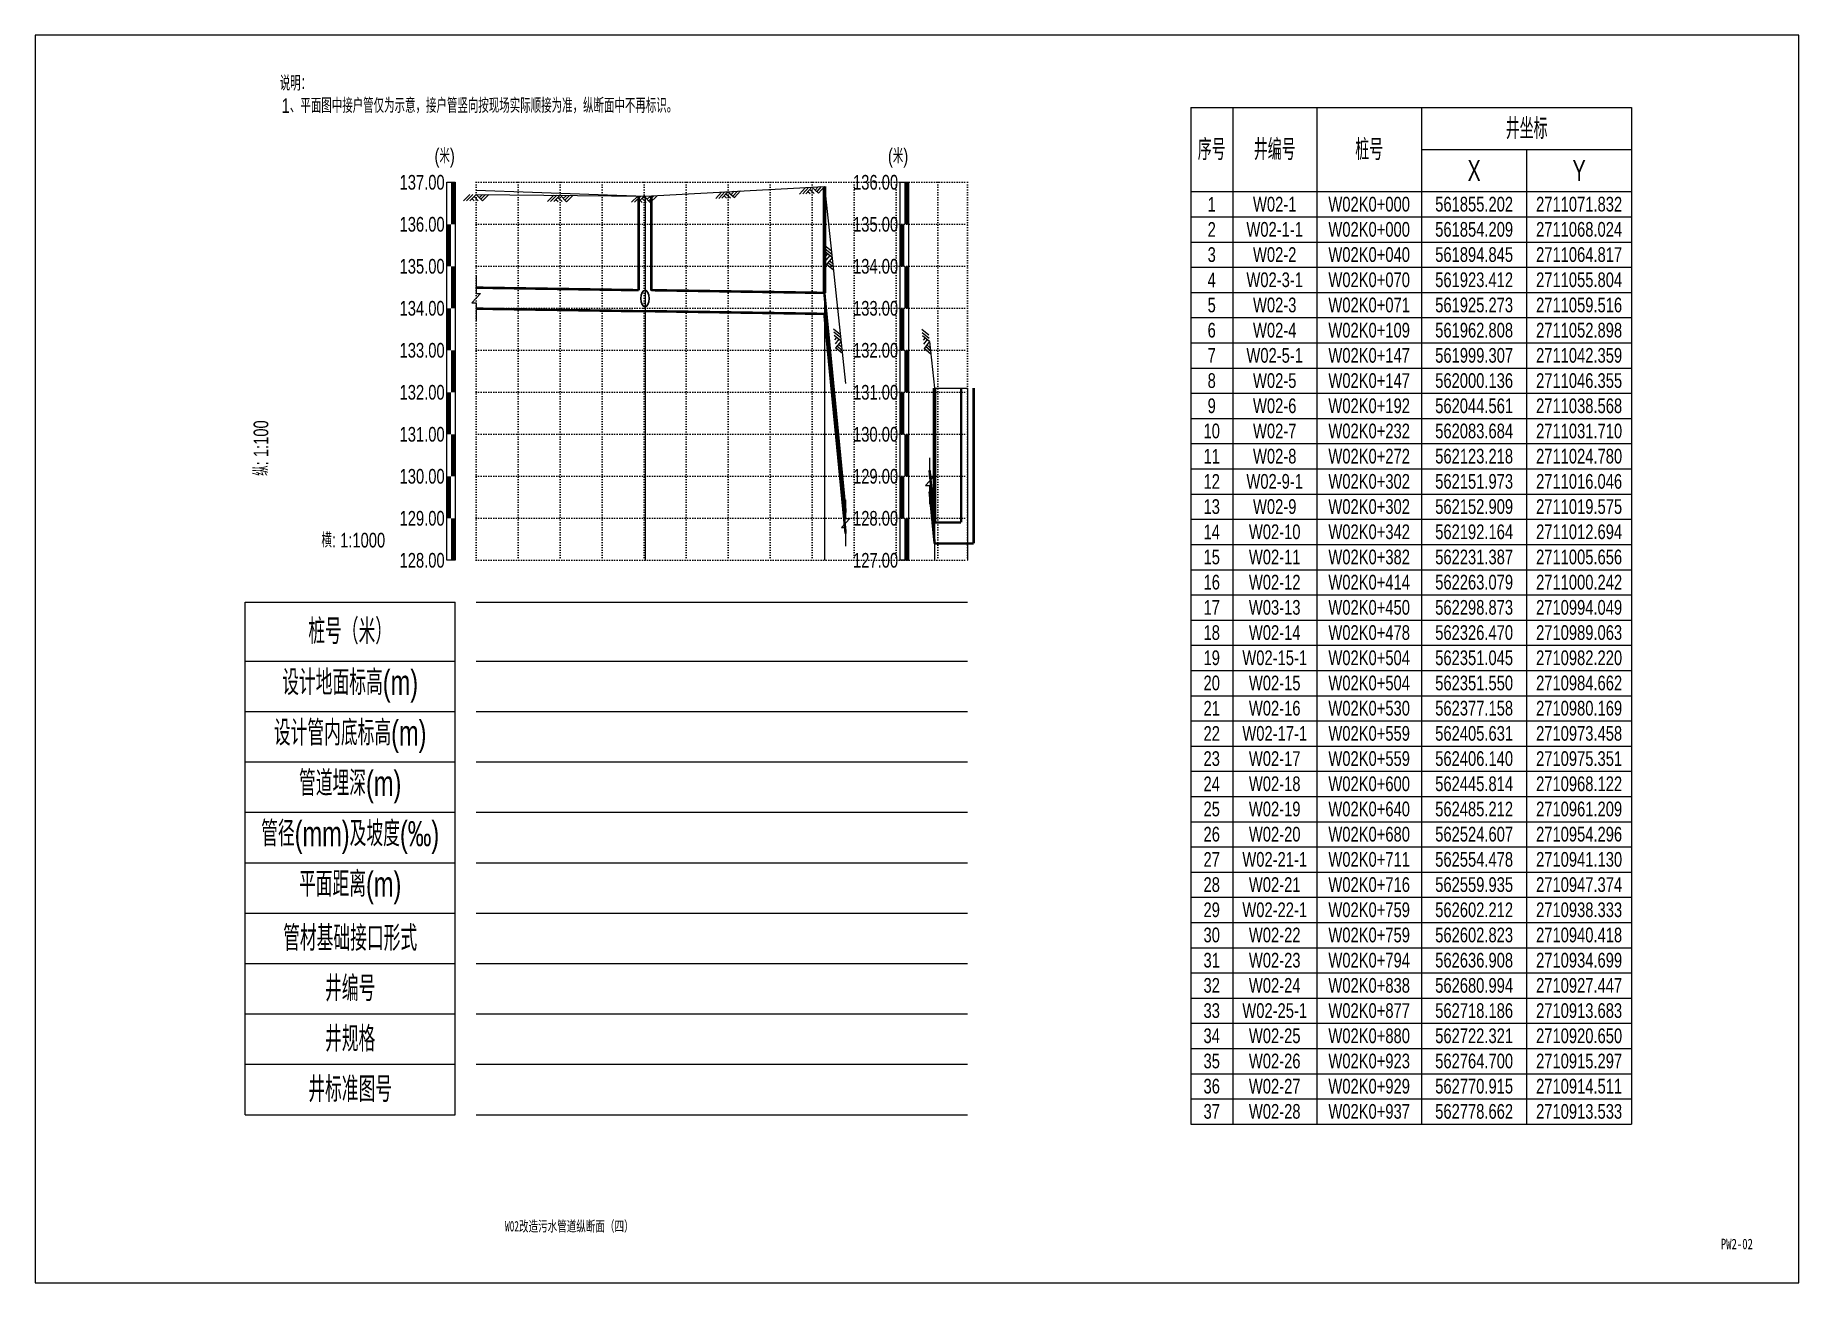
# Model space of a CAD drawing. Extents: x 529262 to 576451, y 2694391 to 2717535.
# Drawn here: x 572711.3 to 573131.3, y 2711946.5 to 2712243.5 of the extents above; entities that cross this region are included whole.
import ezdxf
from ezdxf.enums import TextEntityAlignment as Align

# ---------------------------------------------------------------- set-up
doc = ezdxf.new("R2010")
doc.units = 0
doc.linetypes.add('DOT', pattern=[6.35, 0, -6.35])
for name, color, linetype in [('GPSCOMMON', 7, 'Continuous'), ('P-说明', 7, 'Continuous'), ('W-标注', 2, 'Continuous'), ('图框线', 7, 'Continuous'), ('纵断_分栏线', 5, 'Continuous'), ('纵断_地面线', 3, 'Continuous'), ('纵断_标注', 2, 'Continuous'), ('纵断_标注_支管', 2, 'Continuous'), ('纵断_表头', 2, 'Continuous'), ('纵断_设计线', 1, 'Continuous'), ('纵断_高程网格', 8, 'DOT')]:
    doc.layers.add(name, color=color, linetype=linetype)
doc.layers.add('纵断污水井', color=7, linetype='Continuous', lineweight=60)
doc.layers.add('纵断污水管', color=224, linetype='Continuous', lineweight=60)
doc.styles.add('JieTuHzTxt', font='smsim.shx', dxfattribs={"width": 0.7, "bigfont": 'smfs.shx'})
doc.styles.add('SEMDI', font='smsim.shx', dxfattribs={"width": 0.75, "bigfont": 'smfs.shx'})
doc.styles.add('SMEDI', font='smsim.shx', dxfattribs={"width": 0.75, "height": 3.5, "bigfont": 'smfs.shx'})
doc.styles.add('宋体', font='', dxfattribs={"width": 0.75})
doc.styles.get('宋体').set_extended_font_data('SimSun')

msp = doc.modelspace()

# ---------------------------------------------------------------- texts
at = {"layer": 'P-说明', "style": '宋体'}
for s, width, p in [('W02改造污水管道纵断面（四）', 0.65, (572838.466, 2711959.975)), ('PW2-02', 0.75, (573116.54, 2711955.745))]:
    msp.add_text(s, height=2.5, dxfattribs=dict(at, width=width)).set_placement(p, align=Align.MIDDLE_CENTER)
at = {"layer": 'W-标注', "color": 3, "style": 'SMEDI', "width": 0.75}
for s, p in [('说明：', (572769.492, 2712230.35)), ('1、平面图中接户管仅为示意，接户管竖向按现场实际顺接为准，纵断面中不再标识。', (572769.95, 2712225.033))]:
    msp.add_text(s, height=3.5, dxfattribs=at).set_placement(p)
at = {"layer": '纵断_标注', "style": 'SEMDI', "width": 0.75}
msp.add_text('纵: 1:100', height=3.5, rotation=90, dxfattribs=at).set_placement((572763.269, 2712151.847), align=Align.TOP_RIGHT)
msp.add_text('横: 1:1000', height=3.5, dxfattribs=at).set_placement((572794.603, 2712120.514), align=Align.BOTTOM_RIGHT)
at = {"layer": '纵断_表头', "style": 'SEMDI', "width": 0.75}
for p in [(572808.769, 2712212.014), (572916.769, 2712212.014)]:
    msp.add_text('(米)', height=3.5, dxfattribs=at).set_placement(p, align=Align.BOTTOM_CENTER)
for s, p in [('137.00', (572808.769, 2712208.514)), ('136.00', (572916.769, 2712208.514)), ('136.00', (572808.769, 2712198.514)), ('135.00', (572916.769, 2712198.514)), ('135.00', (572808.769, 2712188.514)), ('134.00', (572916.769, 2712188.514)), ('134.00', (572808.769, 2712178.514)), ('133.00', (572916.769, 2712178.514)), ('133.00', (572808.769, 2712168.514)), ('132.00', (572916.769, 2712168.514)), ('132.00', (572808.769, 2712158.514)), ('131.00', (572916.769, 2712158.514)), ('131.00', (572808.769, 2712148.514)), ('130.00', (572916.769, 2712148.514)), ('130.00', (572808.769, 2712138.514)), ('129.00', (572916.769, 2712138.514)), ('129.00', (572808.769, 2712128.514)), ('128.00', (572916.769, 2712128.514)), ('128.00', (572808.769, 2712118.514)), ('127.00', (572916.769, 2712118.514))]:
    msp.add_text(s, height=3.5, dxfattribs=at).set_placement(p, align=Align.MIDDLE_RIGHT)

# ---------------------------------------------------------------- blocks, each defined once
blk = doc.blocks.new('A3WK')
at = {"layer": '图框线'}
blk.add_lwpolyline([(0, 0), (420, 0), (420, 297), (0, 297), (0, 0)], dxfattribs=at)
blk = doc.blocks.new('市政排水（YZ）_zdbt')
at = {"color": 0, "linetype": 'ByBlock', "lineweight": -2}
for p, q in [((-50, 0), (0, 0)), ((-50, -122), (-50, 0)), ((0, -122), (0, 0)), ((-50, -14), (0, -14)), ((-50, -26), (0, -26)), ((-50, -38), (0, -38)), ((-50, -50), (0, -50)), ((-50, -62), (0, -62)), ((-50, -74), (0, -74)), ((-50, -86), (0, -86)), ((-50, -98), (0, -98)), ((-50, -110), (0, -110)), ((-50, -122), (0, -122))]:
    blk.add_line(p, q, dxfattribs=at)
at = {"color": 0, "linetype": 'ByBlock', "lineweight": -2, "char_height": 6, "attachment_point": 5, "style": 'JieTuHzTxt'}
for s, insert in [('桩号（米）', (-25, -7)), ('设计地面标高(m)', (-25, -20)), ('设计管内底标高(m)', (-25, -32)), ('管道埋深(m)', (-25, -44)), ('管径(mm)及坡度(‰)', (-25, -56)), ('平面距离(m)', (-25, -68)), ('管材基础接口形式', (-25, -80)), ('井编号', (-25, -92)), ('井规格', (-25, -104)), ('井标准图号', (-25, -116))]:
    blk.add_mtext(s, dxfattribs=dict(at, insert=insert))
blk = doc.blocks.new('VSDesignLineBlock')
at = {"color": 0, "linetype": 'Continuous'}
for p, q in [((-1.5, 0), (-3, -1.5)), ((-0.75, 0), (-2.25, -1.5)), ((0, 0), (-1.5, -1.5)), ((0, 0), (1.5, -1.5)), ((1.5, 0), (0.75, -0.75)), ((2.25, 0), (1.12, -1.12)), ((3, 0), (1.5, -1.5)), ((-0.98, -0.98), (-0.46, -1.5)), ((-0.5, -0.5), (0.5, -1.5))]:
    blk.add_line(p, q, dxfattribs=at)
blk = doc.blocks.new('*T167')
at = {"color": 0, "linetype": 'ByBlock', "lineweight": -2, "transparency": 16777216}
for p, q in [((0, 0), (105, 0)), ((0, 0), (0, -242)), ((10, 0), (10, -242)), ((30, 0), (30, -242)), ((55, 0), (55, -242)), ((105, 0), (105, -242)), ((55, -10), (105, -10)), ((80, -10), (80, -242)), ((0, -20), (105, -20)), ((0, -26), (105, -26)), ((0, -32), (105, -32)), ((0, -38), (105, -38)), ((0, -44), (105, -44)), ((0, -50), (105, -50)), ((0, -56), (105, -56)), ((0, -62), (105, -62)), ((0, -68), (105, -68)), ((0, -74), (105, -74)), ((0, -80), (105, -80)), ((0, -86), (105, -86)), ((0, -92), (105, -92)), ((0, -98), (105, -98)), ((0, -104), (105, -104)), ((0, -110), (105, -110)), ((0, -116), (105, -116)), ((0, -122), (105, -122)), ((0, -128), (105, -128)), ((0, -134), (105, -134)), ((0, -140), (105, -140)), ((0, -146), (105, -146)), ((0, -152), (105, -152)), ((0, -158), (105, -158)), ((0, -164), (105, -164)), ((0, -170), (105, -170)), ((0, -176), (105, -176)), ((0, -182), (105, -182)), ((0, -188), (105, -188)), ((0, -194), (105, -194)), ((0, -200), (105, -200)), ((0, -206), (105, -206)), ((0, -212), (105, -212)), ((0, -218), (105, -218)), ((0, -224), (105, -224)), ((0, -230), (105, -230)), ((0, -236), (105, -236)), ((0, -242), (105, -242))]:
    blk.add_line(p, q, dxfattribs=at)
at = {"color": 0, "transparency": 16777216, "attachment_point": 5}
for s, insert, char_height, width, style in [('井坐标', (80, -5), 5, 49.98, 'JieTuHzTxt'), ('序号', (5, -10), 5, 9.98, 'JieTuHzTxt'), ('井编号', (20, -10), 5, 19.98, 'JieTuHzTxt'), ('桩号', (42.5, -10), 5, 24.98, 'JieTuHzTxt'), ('X', (67.5, -15), 5, 24.98, 'JieTuHzTxt'), ('Y', (92.5, -15), 5, 24.98, 'JieTuHzTxt'), ('1', (5, -23), 3.5, 9.98, 'SEMDI'), ('W02-1', (20, -23), 3.5, 19.98, 'SEMDI'), ('W02K0+000', (42.5, -23), 3.5, 24.98, 'SEMDI'), ('561855.202', (67.5, -23), 3.5, 24.98, 'SEMDI'), ('2711071.832', (92.5, -23), 3.5, 24.98, 'SEMDI'), ('2', (5, -29), 3.5, 9.98, 'SEMDI'), ('W02-1-1', (20, -29), 3.5, 19.98, 'SEMDI'), ('W02K0+000', (42.5, -29), 3.5, 24.98, 'SEMDI'), ('561854.209', (67.5, -29), 3.5, 24.98, 'SEMDI'), ('2711068.024', (92.5, -29), 3.5, 24.98, 'SEMDI'), ('3', (5, -35), 3.5, 9.98, 'SEMDI'), ('W02-2', (20, -35), 3.5, 19.98, 'SEMDI'), ('W02K0+040', (42.5, -35), 3.5, 24.98, 'SEMDI'), ('561894.845', (67.5, -35), 3.5, 24.98, 'SEMDI'), ('2711064.817', (92.5, -35), 3.5, 24.98, 'SEMDI'), ('4', (5, -41), 3.5, 9.98, 'SEMDI'), ('W02-3-1', (20, -41), 3.5, 19.98, 'SEMDI'), ('W02K0+070', (42.5, -41), 3.5, 24.98, 'SEMDI'), ('561923.412', (67.5, -41), 3.5, 24.98, 'SEMDI'), ('2711055.804', (92.5, -41), 3.5, 24.98, 'SEMDI'), ('5', (5, -47), 3.5, 9.98, 'SEMDI'), ('W02-3', (20, -47), 3.5, 19.98, 'SEMDI'), ('W02K0+071', (42.5, -47), 3.5, 24.98, 'SEMDI'), ('561925.273', (67.5, -47), 3.5, 24.98, 'SEMDI'), ('2711059.516', (92.5, -47), 3.5, 24.98, 'SEMDI'), ('6', (5, -53), 3.5, 9.98, 'SEMDI'), ('W02-4', (20, -53), 3.5, 19.98, 'SEMDI'), ('W02K0+109', (42.5, -53), 3.5, 24.98, 'SEMDI'), ('561962.808', (67.5, -53), 3.5, 24.98, 'SEMDI'), ('2711052.898', (92.5, -53), 3.5, 24.98, 'SEMDI'), ('7', (5, -59), 3.5, 9.98, 'SEMDI'), ('W02-5-1', (20, -59), 3.5, 19.98, 'SEMDI'), ('W02K0+147', (42.5, -59), 3.5, 24.98, 'SEMDI'), ('561999.307', (67.5, -59), 3.5, 24.98, 'SEMDI'), ('2711042.359', (92.5, -59), 3.5, 24.98, 'SEMDI'), ('8', (5, -65), 3.5, 9.98, 'SEMDI'), ('W02-5', (20, -65), 3.5, 19.98, 'SEMDI'), ('W02K0+147', (42.5, -65), 3.5, 24.98, 'SEMDI'), ('562000.136', (67.5, -65), 3.5, 24.98, 'SEMDI'), ('2711046.355', (92.5, -65), 3.5, 24.98, 'SEMDI'), ('9', (5, -71), 3.5, 9.98, 'SEMDI'), ('W02-6', (20, -71), 3.5, 19.98, 'SEMDI'), ('W02K0+192', (42.5, -71), 3.5, 24.98, 'SEMDI'), ('562044.561', (67.5, -71), 3.5, 24.98, 'SEMDI'), ('2711038.568', (92.5, -71), 3.5, 24.98, 'SEMDI'), ('10', (5, -77), 3.5, 9.98, 'SEMDI'), ('W02-7', (20, -77), 3.5, 19.98, 'SEMDI'), ('W02K0+232', (42.5, -77), 3.5, 24.98, 'SEMDI'), ('562083.684', (67.5, -77), 3.5, 24.98, 'SEMDI'), ('2711031.710', (92.5, -77), 3.5, 24.98, 'SEMDI'), ('11', (5, -83), 3.5, 9.98, 'SEMDI'), ('W02-8', (20, -83), 3.5, 19.98, 'SEMDI'), ('W02K0+272', (42.5, -83), 3.5, 24.98, 'SEMDI'), ('562123.218', (67.5, -83), 3.5, 24.98, 'SEMDI'), ('2711024.780', (92.5, -83), 3.5, 24.98, 'SEMDI'), ('12', (5, -89), 3.5, 9.98, 'SEMDI'), ('W02-9-1', (20, -89), 3.5, 19.98, 'SEMDI'), ('W02K0+302', (42.5, -89), 3.5, 24.98, 'SEMDI'), ('562151.973', (67.5, -89), 3.5, 24.98, 'SEMDI'), ('2711016.046', (92.5, -89), 3.5, 24.98, 'SEMDI'), ('13', (5, -95), 3.5, 9.98, 'SEMDI'), ('W02-9', (20, -95), 3.5, 19.98, 'SEMDI'), ('W02K0+302', (42.5, -95), 3.5, 24.98, 'SEMDI'), ('562152.909', (67.5, -95), 3.5, 24.98, 'SEMDI'), ('2711019.575', (92.5, -95), 3.5, 24.98, 'SEMDI'), ('14', (5, -101), 3.5, 9.98, 'SEMDI'), ('W02-10', (20, -101), 3.5, 19.98, 'SEMDI'), ('W02K0+342', (42.5, -101), 3.5, 24.98, 'SEMDI'), ('562192.164', (67.5, -101), 3.5, 24.98, 'SEMDI'), ('2711012.694', (92.5, -101), 3.5, 24.98, 'SEMDI'), ('15', (5, -107), 3.5, 9.98, 'SEMDI'), ('W02-11', (20, -107), 3.5, 19.98, 'SEMDI'), ('W02K0+382', (42.5, -107), 3.5, 24.98, 'SEMDI'), ('562231.387', (67.5, -107), 3.5, 24.98, 'SEMDI'), ('2711005.656', (92.5, -107), 3.5, 24.98, 'SEMDI'), ('16', (5, -113), 3.5, 9.98, 'SEMDI'), ('W02-12', (20, -113), 3.5, 19.98, 'SEMDI'), ('W02K0+414', (42.5, -113), 3.5, 24.98, 'SEMDI'), ('562263.079', (67.5, -113), 3.5, 24.98, 'SEMDI'), ('2711000.242', (92.5, -113), 3.5, 24.98, 'SEMDI'), ('17', (5, -119), 3.5, 9.98, 'SEMDI'), ('W03-13', (20, -119), 3.5, 19.98, 'SEMDI'), ('W02K0+450', (42.5, -119), 3.5, 24.98, 'SEMDI'), ('562298.873', (67.5, -119), 3.5, 24.98, 'SEMDI'), ('2710994.049', (92.5, -119), 3.5, 24.98, 'SEMDI'), ('18', (5, -125), 3.5, 9.98, 'SEMDI'), ('W02-14', (20, -125), 3.5, 19.98, 'SEMDI'), ('W02K0+478', (42.5, -125), 3.5, 24.98, 'SEMDI'), ('562326.470', (67.5, -125), 3.5, 24.98, 'SEMDI'), ('2710989.063', (92.5, -125), 3.5, 24.98, 'SEMDI'), ('19', (5, -131), 3.5, 9.98, 'SEMDI'), ('W02-15-1', (20, -131), 3.5, 19.98, 'SEMDI'), ('W02K0+504', (42.5, -131), 3.5, 24.98, 'SEMDI'), ('562351.045', (67.5, -131), 3.5, 24.98, 'SEMDI'), ('2710982.220', (92.5, -131), 3.5, 24.98, 'SEMDI'), ('20', (5, -137), 3.5, 9.98, 'SEMDI'), ('W02-15', (20, -137), 3.5, 19.98, 'SEMDI'), ('W02K0+504', (42.5, -137), 3.5, 24.98, 'SEMDI'), ('562351.550', (67.5, -137), 3.5, 24.98, 'SEMDI'), ('2710984.662', (92.5, -137), 3.5, 24.98, 'SEMDI'), ('21', (5, -143), 3.5, 9.98, 'SEMDI'), ('W02-16', (20, -143), 3.5, 19.98, 'SEMDI'), ('W02K0+530', (42.5, -143), 3.5, 24.98, 'SEMDI'), ('562377.158', (67.5, -143), 3.5, 24.98, 'SEMDI'), ('2710980.169', (92.5, -143), 3.5, 24.98, 'SEMDI'), ('22', (5, -149), 3.5, 9.98, 'SEMDI'), ('W02-17-1', (20, -149), 3.5, 19.98, 'SEMDI'), ('W02K0+559', (42.5, -149), 3.5, 24.98, 'SEMDI'), ('562405.631', (67.5, -149), 3.5, 24.98, 'SEMDI'), ('2710973.458', (92.5, -149), 3.5, 24.98, 'SEMDI'), ('23', (5, -155), 3.5, 9.98, 'SEMDI'), ('W02-17', (20, -155), 3.5, 19.98, 'SEMDI'), ('W02K0+559', (42.5, -155), 3.5, 24.98, 'SEMDI'), ('562406.140', (67.5, -155), 3.5, 24.98, 'SEMDI'), ('2710975.351', (92.5, -155), 3.5, 24.98, 'SEMDI'), ('24', (5, -161), 3.5, 9.98, 'SEMDI'), ('W02-18', (20, -161), 3.5, 19.98, 'SEMDI'), ('W02K0+600', (42.5, -161), 3.5, 24.98, 'SEMDI'), ('562445.814', (67.5, -161), 3.5, 24.98, 'SEMDI'), ('2710968.122', (92.5, -161), 3.5, 24.98, 'SEMDI'), ('25', (5, -167), 3.5, 9.98, 'SEMDI'), ('W02-19', (20, -167), 3.5, 19.98, 'SEMDI'), ('W02K0+640', (42.5, -167), 3.5, 24.98, 'SEMDI'), ('562485.212', (67.5, -167), 3.5, 24.98, 'SEMDI'), ('2710961.209', (92.5, -167), 3.5, 24.98, 'SEMDI'), ('26', (5, -173), 3.5, 9.98, 'SEMDI'), ('W02-20', (20, -173), 3.5, 19.98, 'SEMDI'), ('W02K0+680', (42.5, -173), 3.5, 24.98, 'SEMDI'), ('562524.607', (67.5, -173), 3.5, 24.98, 'SEMDI'), ('2710954.296', (92.5, -173), 3.5, 24.98, 'SEMDI'), ('27', (5, -179), 3.5, 9.98, 'SEMDI'), ('W02-21-1', (20, -179), 3.5, 19.98, 'SEMDI'), ('W02K0+711', (42.5, -179), 3.5, 24.98, 'SEMDI'), ('562554.478', (67.5, -179), 3.5, 24.98, 'SEMDI'), ('2710941.130', (92.5, -179), 3.5, 24.98, 'SEMDI'), ('28', (5, -185), 3.5, 9.98, 'SEMDI'), ('W02-21', (20, -185), 3.5, 19.98, 'SEMDI'), ('W02K0+716', (42.5, -185), 3.5, 24.98, 'SEMDI'), ('562559.935', (67.5, -185), 3.5, 24.98, 'SEMDI'), ('2710947.374', (92.5, -185), 3.5, 24.98, 'SEMDI'), ('29', (5, -191), 3.5, 9.98, 'SEMDI'), ('W02-22-1', (20, -191), 3.5, 19.98, 'SEMDI'), ('W02K0+759', (42.5, -191), 3.5, 24.98, 'SEMDI'), ('562602.212', (67.5, -191), 3.5, 24.98, 'SEMDI'), ('2710938.333', (92.5, -191), 3.5, 24.98, 'SEMDI'), ('30', (5, -197), 3.5, 9.98, 'SEMDI'), ('W02-22', (20, -197), 3.5, 19.98, 'SEMDI'), ('W02K0+759', (42.5, -197), 3.5, 24.98, 'SEMDI'), ('562602.823', (67.5, -197), 3.5, 24.98, 'SEMDI'), ('2710940.418', (92.5, -197), 3.5, 24.98, 'SEMDI'), ('31', (5, -203), 3.5, 9.98, 'SEMDI'), ('W02-23', (20, -203), 3.5, 19.98, 'SEMDI'), ('W02K0+794', (42.5, -203), 3.5, 24.98, 'SEMDI'), ('562636.908', (67.5, -203), 3.5, 24.98, 'SEMDI'), ('2710934.699', (92.5, -203), 3.5, 24.98, 'SEMDI'), ('32', (5, -209), 3.5, 9.98, 'SEMDI'), ('W02-24', (20, -209), 3.5, 19.98, 'SEMDI'), ('W02K0+838', (42.5, -209), 3.5, 24.98, 'SEMDI'), ('562680.994', (67.5, -209), 3.5, 24.98, 'SEMDI'), ('2710927.447', (92.5, -209), 3.5, 24.98, 'SEMDI'), ('33', (5, -215), 3.5, 9.98, 'SEMDI'), ('W02-25-1', (20, -215), 3.5, 19.98, 'SEMDI'), ('W02K0+877', (42.5, -215), 3.5, 24.98, 'SEMDI'), ('562718.186', (67.5, -215), 3.5, 24.98, 'SEMDI'), ('2710913.683', (92.5, -215), 3.5, 24.98, 'SEMDI'), ('34', (5, -221), 3.5, 9.98, 'SEMDI'), ('W02-25', (20, -221), 3.5, 19.98, 'SEMDI'), ('W02K0+880', (42.5, -221), 3.5, 24.98, 'SEMDI'), ('562722.321', (67.5, -221), 3.5, 24.98, 'SEMDI'), ('2710920.650', (92.5, -221), 3.5, 24.98, 'SEMDI'), ('35', (5, -227), 3.5, 9.98, 'SEMDI'), ('W02-26', (20, -227), 3.5, 19.98, 'SEMDI'), ('W02K0+923', (42.5, -227), 3.5, 24.98, 'SEMDI'), ('562764.700', (67.5, -227), 3.5, 24.98, 'SEMDI'), ('2710915.297', (92.5, -227), 3.5, 24.98, 'SEMDI'), ('36', (5, -233), 3.5, 9.98, 'SEMDI'), ('W02-27', (20, -233), 3.5, 19.98, 'SEMDI'), ('W02K0+929', (42.5, -233), 3.5, 24.98, 'SEMDI'), ('562770.915', (67.5, -233), 3.5, 24.98, 'SEMDI'), ('2710914.511', (92.5, -233), 3.5, 24.98, 'SEMDI'), ('37', (5, -239), 3.5, 9.98, 'SEMDI'), ('W02-28', (20, -239), 3.5, 19.98, 'SEMDI'), ('W02K0+937', (42.5, -239), 3.5, 24.98, 'SEMDI'), ('562778.662', (67.5, -239), 3.5, 24.98, 'SEMDI'), ('2710913.533', (92.5, -239), 3.5, 24.98, 'SEMDI')]:
    blk.add_mtext(s, dxfattribs=dict(at, insert=insert, char_height=char_height, width=width, style=style))

# ---------------------------------------------------------------- linework, layer by layer
for p in [(572816.269, 2712183.429), (572857.988, 2712182.826), (572899.203, 2712182.185), (572924.269, 2712139.889), (572925.468, 2712127.514)]:
    msp.add_point(p)
at = {"layer": 'GPSCOMMON'}
msp.add_point((572816.269, 2712118.514), dxfattribs=at)
at = {"layer": '纵断_分栏线'}
for p, q in [((572816.269, 2712108.514), (572933.277, 2712108.514)), ((572816.269, 2712094.514), (572933.277, 2712094.514)), ((572816.269, 2712082.514), (572933.277, 2712082.514)), ((572816.269, 2712070.514), (572933.277, 2712070.514)), ((572816.269, 2712058.514), (572933.277, 2712058.514)), ((572816.269, 2712046.514), (572933.277, 2712046.514)), ((572816.269, 2712034.514), (572933.277, 2712034.514)), ((572816.269, 2712022.514), (572933.277, 2712022.514)), ((572816.269, 2712010.514), (572933.277, 2712010.514)), ((572816.269, 2711998.514), (572933.277, 2711998.514)), ((572816.269, 2711986.514), (572933.277, 2711986.514))]:
    msp.add_line(p, q, dxfattribs=at)
at = {"layer": '纵断_地面线'}
for points in [[(572816.269, 2712206.604), (572856.488, 2712205.219), (572899.203, 2712207.514), (572904.269, 2712160.613)], [(572924.269, 2712170.613), (572925.468, 2712159.514), (572933.277, 2712159.514)]]:
    msp.add_lwpolyline(points, dxfattribs=at)
at = {"layer": '纵断_标注'}
for p, q in [((572856.488, 2712205.221), (572856.488, 2712118.514)), ((572899.203, 2712207.514), (572899.203, 2712118.514)), ((572925.468, 2712159.514), (572925.468, 2712118.514)), ((572933.277, 2712159.514), (572933.277, 2712118.514))]:
    msp.add_line(p, q, dxfattribs=at)
for points in [[(572816.269, 2712186.429), (572816.269, 2712182.029), (572817.269, 2712182.029), (572815.269, 2712179.829), (572816.269, 2712179.829), (572816.269, 2712175.429)], [(572924.269, 2712142.889), (572924.269, 2712138.489), (572925.269, 2712138.489), (572923.269, 2712136.289), (572924.269, 2712136.289), (572924.269, 2712131.889)], [(572904.269, 2712132.889), (572904.269, 2712128.489), (572905.269, 2712128.489), (572903.269, 2712126.289), (572904.269, 2712126.289), (572904.269, 2712121.889)]]:
    msp.add_lwpolyline(points, dxfattribs=at)
for points in [[(572761.269, 2712118.514, 0, 0, 0), (572761.269, 2712143.847, 1, 0, 0), (572761.269, 2712151.847, 0, 0, 0)], [(572761.269, 2712118.514, 0, 0, 0), (572786.603, 2712118.514, 1, 0, 0), (572794.603, 2712118.514, 0, 0, 0)]]:
    msp.add_lwpolyline(points, format="xyseb", dxfattribs=at)
at = {"layer": '纵断_标注_支管'}
msp.add_point((572856.488, 2712118.514), dxfattribs=at)
at = {"layer": '纵断_表头'}
for points in [[(572811.269, 2712118.514), (572809.269, 2712118.514), (572809.269, 2712208.514), (572811.269, 2712208.514), (572811.269, 2712118.514)], [(572919.269, 2712118.514), (572917.269, 2712118.514), (572917.269, 2712208.514), (572919.269, 2712208.514), (572919.269, 2712118.514)]]:
    msp.add_lwpolyline(points, dxfattribs=at)
at = {"layer": '纵断_表头', "const_width": 1}
for points in [[(572810.769, 2712198.514), (572810.769, 2712208.514)], [(572918.769, 2712198.514), (572918.769, 2712208.514)], [(572809.769, 2712188.514), (572809.769, 2712198.514)], [(572917.769, 2712188.514), (572917.769, 2712198.514)], [(572810.769, 2712178.514), (572810.769, 2712188.514)], [(572918.769, 2712178.514), (572918.769, 2712188.514)], [(572809.769, 2712168.514), (572809.769, 2712178.514)], [(572917.769, 2712168.514), (572917.769, 2712178.514)], [(572810.769, 2712158.514), (572810.769, 2712168.514)], [(572918.769, 2712158.514), (572918.769, 2712168.514)], [(572809.769, 2712148.514), (572809.769, 2712158.514)], [(572917.769, 2712148.514), (572917.769, 2712158.514)], [(572810.769, 2712138.514), (572810.769, 2712148.514)], [(572918.769, 2712138.514), (572918.769, 2712148.514)], [(572809.769, 2712128.514), (572809.769, 2712138.514)], [(572917.769, 2712128.514), (572917.769, 2712138.514)], [(572810.769, 2712118.514), (572810.769, 2712128.514)], [(572918.769, 2712118.514), (572918.769, 2712128.514)]]:
    msp.add_lwpolyline(points, dxfattribs=at)
at = {"layer": '纵断_设计线'}
for points in [[(572816.269, 2712205.605), (572856.488, 2712205.221), (572899.203, 2712207.514), (572904.269, 2712160.613)], [(572924.269, 2712170.613), (572925.468, 2712159.514), (572933.277, 2712159.514)]]:
    msp.add_lwpolyline(points, dxfattribs=at)
at = {"layer": '纵断_高程网格', "ltscale": 0.0787}
for p, q in [((572816.269, 2712208.514), (572933.277, 2712208.514)), ((572816.269, 2712208.514), (572816.269, 2712118.514)), ((572826.269, 2712208.514), (572826.269, 2712118.514)), ((572836.269, 2712208.514), (572836.269, 2712118.514)), ((572846.269, 2712208.514), (572846.269, 2712118.514)), ((572856.269, 2712208.514), (572856.269, 2712118.514)), ((572866.269, 2712208.514), (572866.269, 2712118.514)), ((572876.269, 2712208.514), (572876.269, 2712118.514)), ((572886.269, 2712208.514), (572886.269, 2712118.514)), ((572896.269, 2712208.514), (572896.269, 2712118.514)), ((572906.269, 2712208.514), (572906.269, 2712118.514)), ((572916.269, 2712208.514), (572916.269, 2712118.514)), ((572926.269, 2712208.514), (572926.269, 2712118.514)), ((572933.277, 2712208.514), (572933.277, 2712118.514)), ((572816.269, 2712198.514), (572933.277, 2712198.514)), ((572816.269, 2712188.514), (572933.277, 2712188.514)), ((572816.269, 2712178.514), (572933.277, 2712178.514)), ((572816.269, 2712168.514), (572933.277, 2712168.514)), ((572816.269, 2712158.514), (572933.277, 2712158.514)), ((572816.269, 2712148.514), (572933.277, 2712148.514)), ((572816.269, 2712138.514), (572933.277, 2712138.514)), ((572816.269, 2712128.514), (572933.277, 2712128.514)), ((572816.269, 2712118.514), (572933.277, 2712118.514))]:
    msp.add_line(p, q, dxfattribs=at)
at = {"layer": '纵断污水井', "const_width": 0.6}
for points in [[(572854.988, 2712205.221), (572854.988, 2712182.826)], [(572857.988, 2712205.221), (572857.988, 2712182.824)], [(572854.988, 2712177.824), (572857.988, 2712177.824)], [(572931.777, 2712159.514), (572931.777, 2712127.514)], [(572934.777, 2712159.514), (572934.777, 2712122.514)], [(572931.777, 2712122.514), (572934.777, 2712122.514)]]:
    msp.add_lwpolyline(points, dxfattribs=at)
at = {"layer": '纵断污水井'}
for points in [[(572899.203, 2712207.514), (572899.203, 2712182.185)], [(572899.203, 2712207.514), (572899.203, 2712182.184)], [(572925.468, 2712159.514), (572925.468, 2712127.514)], [(572925.468, 2712159.514), (572925.468, 2712127.514)]]:
    msp.add_lwpolyline(points, dxfattribs=at)
at = {"layer": '纵断污水管', "const_width": 0.6}
for points in [[(572816.269, 2712183.429), (572854.988, 2712182.826)], [(572857.988, 2712182.826), (572899.203, 2712182.185)], [(572899.203, 2712182.185), (572904.269, 2712129.889)], [(572816.269, 2712178.429), (572854.988, 2712177.826)], [(572857.988, 2712177.826), (572899.203, 2712177.185)], [(572899.203, 2712177.185), (572904.269, 2712124.889)], [(572924.269, 2712139.889), (572925.468, 2712127.514)], [(572924.269, 2712134.889), (572925.468, 2712122.514)], [(572925.468, 2712127.514), (572931.777, 2712127.514)], [(572925.468, 2712122.514), (572931.777, 2712122.514)]]:
    msp.add_lwpolyline(points, dxfattribs=at)
at = {"layer": '纵断污水管', "lineweight": 30}
msp.add_ellipse((572856.488, 2712180.863), major_axis=(0, 2), ratio=0.5, dxfattribs=at)

# ---------------------------------------------------------------- block references
msp.add_blockref('*T167', (572986.462, 2712226.283))
at = {"layer": '纵断_标注'}
for p, rotation in [((572816.269, 2712205.605), 359.4535435889505), ((572836.268, 2712205.414), 359.4535435889505), ((572856.267, 2712205.224), 359.4535435889505), ((572876.239, 2712206.281), 3.072027323848273), ((572896.21, 2712207.353), 3.072027323848273), ((572901.029, 2712190.61), 276.1648138226099), ((572903.177, 2712170.725), 276.1648138226099), ((572924.269, 2712170.613), 276.1648138223871)]:
    msp.add_blockref('VSDesignLineBlock', p, dxfattribs=dict(at, rotation=rotation))
at = {"layer": '纵断_表头'}
for name, p in [('A3WK', (572711.268, 2711946.514)), ('A3WK', (572711.269, 2711946.515)), ('市政排水（YZ）_zdbt', (572811.269, 2712108.514))]:
    msp.add_blockref(name, p, dxfattribs=at)

msp.set_redraw_order([(e.dxf.handle, doc.entitydb.next_handle()) for e in msp.query("TEXT MTEXT ATTDEF DIMENSION ARC_DIMENSION")])  # texts and dimensions are drawn at this point

doc.saveas('drawing.dxf')
